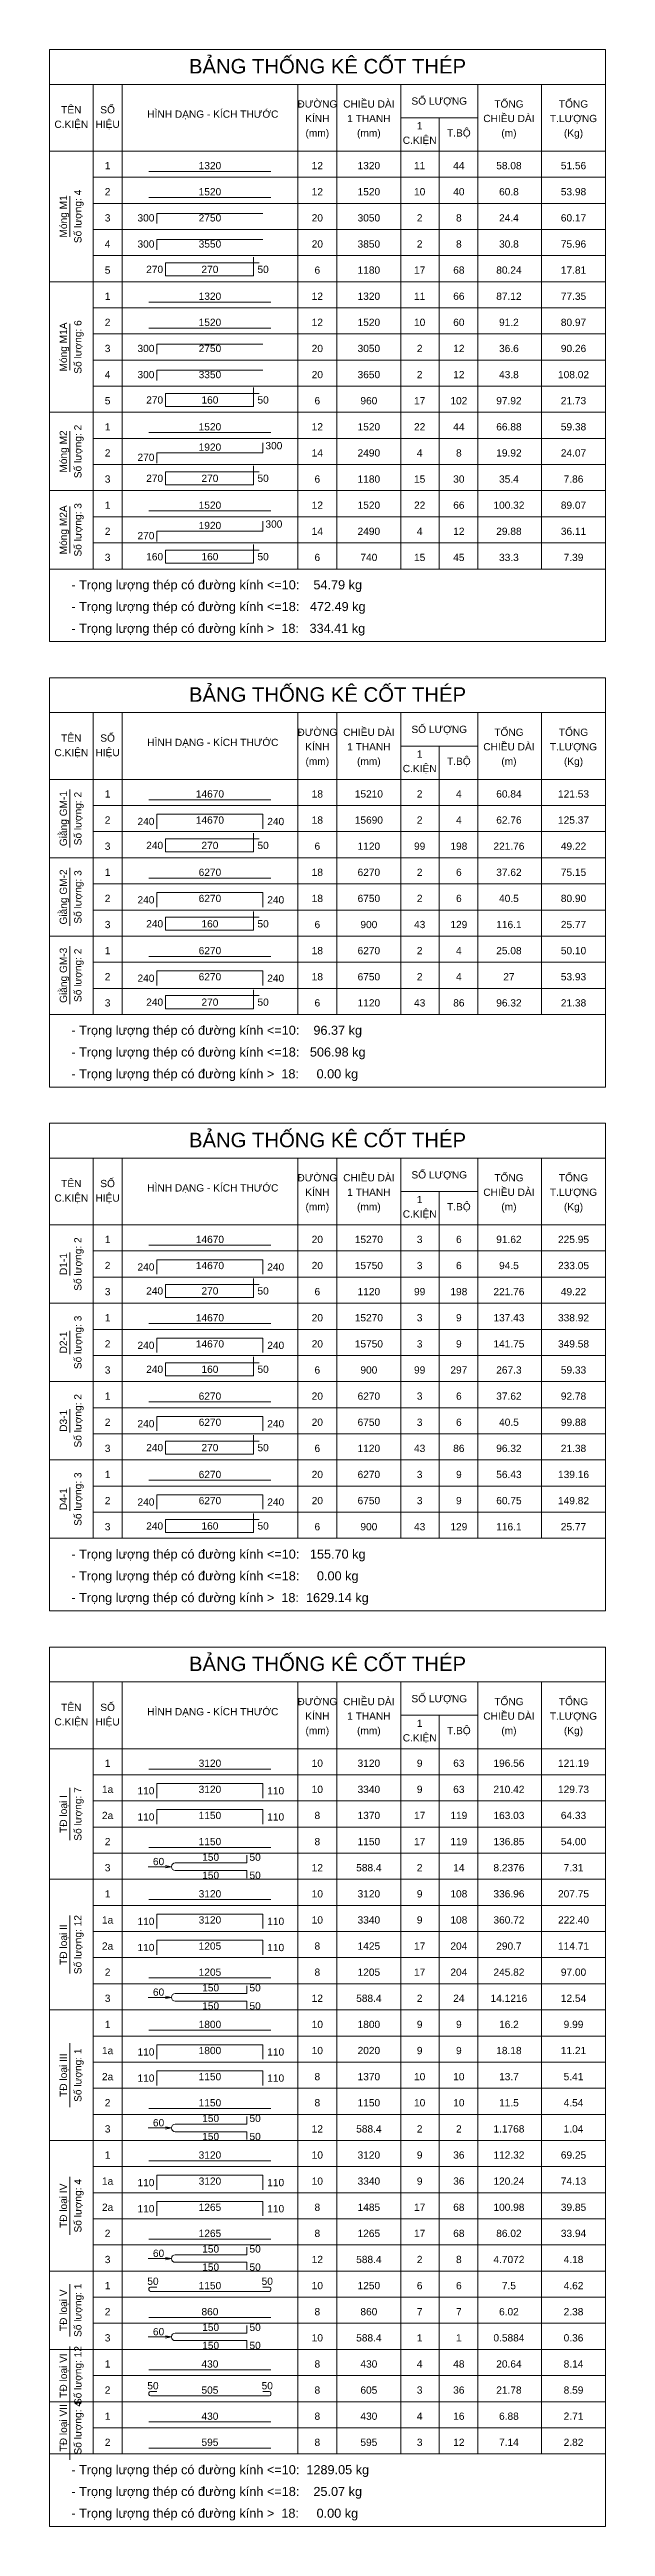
# Model space of a CAD drawing. Header units: inches. Extents: x 0 to 9575, y -644575 to -530500.
# Drawn here: x 0 to 9575, y -573175 to -530500 of the extents above; entities that cross this region are included whole.
import ezdxf
from ezdxf.enums import TextEntityAlignment as Align

# ---------------------------------------------------------------- set-up
doc = ezdxf.new("R2010")
doc.units = ezdxf.units.IN
doc.header["$MEASUREMENT"] = 0
doc.linetypes.add('HIDDENX2', pattern=[0.75, 0.5, -0.25])
for name, color, linetype, lineweight in [('Bao', 2, 'Continuous', 0), ('NetMo', 9, 'HIDDENX2', 0), ('Steel', 4, 'Continuous', 0), ('Text', 2, 'Continuous', 0), ('TextThep', 7, 'Continuous', 0)]:
    doc.layers.add(name, color=color, linetype=linetype, lineweight=lineweight)
doc.styles.add('Hoa', font='micross.ttf')
doc.styles.add('Thuong', font='micross.ttf')

msp = doc.modelspace()

# ---------------------------------------------------------------- texts
at = {"layer": 'Text', "color": 4, "style": 'Hoa'}
for p in [(4787.5, -530912.5), (4787.5, -541737.5), (4787.5, -549412.5), (4787.5, -558437.5)]:
    msp.add_text('BẢNG THỐNG KÊ CỐT THÉP', height=250, dxfattribs=at).set_placement(p, align=Align.CENTER)
at = {"layer": 'Text'}
for s, style, p in [('SỐ LƯỢNG', 'Hoa', (6712.5, -531450)), ('C.KIỆN', 'Hoa', (375, -531850)), ('TÊN', 'Hoa', (375, -531600)), ('HIỆU', 'Hoa', (1000, -531850)), ('SỐ', 'Hoa', (1000, -531600)), ('HÌNH DẠNG - KÍCH THƯỚC', 'Hoa', (2812.5, -531675)), ('ĐƯỜNG', 'Hoa', (4612.5, -531500)), ('KÍNH', 'Hoa', (4612.5, -531750)), ('CHIỀU DÀI', 'Hoa', (5500, -531500)), ('1 THANH', 'Hoa', (5500, -531750)), ('CHIỀU DÀI', 'Hoa', (7912.5, -531750)), ('TỔNG', 'Hoa', (7912.5, -531500)), ('T.LƯỢNG', 'Hoa', (9025, -531750)), ('TỔNG', 'Hoa', (9025, -531500)), ('(mm)', 'Thuong', (4612.5, -532000)), ('(mm)', 'Thuong', (5500, -532000)), ('C.KIỆN', 'Hoa', (6375, -532125)), ('1', 'Hoa', (6375, -531875)), ('T.BỘ', 'Hoa', (7050, -532000)), ('(m)', 'Thuong', (7912.5, -532000)), ('(Kg)', 'Thuong', (9025, -532000)), ('TÊN', 'Hoa', (375, -542425)), ('SỐ', 'Hoa', (1000, -542425)), ('HÌNH DẠNG - KÍCH THƯỚC', 'Hoa', (2812.5, -542500)), ('ĐƯỜNG', 'Hoa', (4612.5, -542325)), ('CHIỀU DÀI', 'Hoa', (5500, -542325)), ('SỐ LƯỢNG', 'Hoa', (6712.5, -542275)), ('TỔNG', 'Hoa', (7912.5, -542325)), ('TỔNG', 'Hoa', (9025, -542325)), ('C.KIỆN', 'Hoa', (375, -542675)), ('HIỆU', 'Hoa', (1000, -542675)), ('KÍNH', 'Hoa', (4612.5, -542575)), ('(mm)', 'Thuong', (4612.5, -542825)), ('1 THANH', 'Hoa', (5500, -542575)), ('(mm)', 'Thuong', (5500, -542825)), ('C.KIỆN', 'Hoa', (6375, -542950)), ('1', 'Hoa', (6375, -542700)), ('T.BỘ', 'Hoa', (7050, -542825)), ('CHIỀU DÀI', 'Hoa', (7912.5, -542575)), ('(m)', 'Thuong', (7912.5, -542825)), ('T.LƯỢNG', 'Hoa', (9025, -542575)), ('(Kg)', 'Thuong', (9025, -542825)), ('TÊN', 'Hoa', (375, -550100)), ('SỐ', 'Hoa', (1000, -550100)), ('HÌNH DẠNG - KÍCH THƯỚC', 'Hoa', (2812.5, -550175)), ('ĐƯỜNG', 'Hoa', (4612.5, -550000)), ('CHIỀU DÀI', 'Hoa', (5500, -550000)), ('SỐ LƯỢNG', 'Hoa', (6712.5, -549950)), ('TỔNG', 'Hoa', (7912.5, -550000)), ('TỔNG', 'Hoa', (9025, -550000)), ('C.KIỆN', 'Hoa', (375, -550350)), ('HIỆU', 'Hoa', (1000, -550350)), ('KÍNH', 'Hoa', (4612.5, -550250)), ('(mm)', 'Thuong', (4612.5, -550500)), ('1 THANH', 'Hoa', (5500, -550250)), ('(mm)', 'Thuong', (5500, -550500)), ('C.KIỆN', 'Hoa', (6375, -550625)), ('1', 'Hoa', (6375, -550375)), ('T.BỘ', 'Hoa', (7050, -550500)), ('CHIỀU DÀI', 'Hoa', (7912.5, -550250)), ('(m)', 'Thuong', (7912.5, -550500)), ('T.LƯỢNG', 'Hoa', (9025, -550250)), ('(Kg)', 'Thuong', (9025, -550500)), ('TÊN', 'Hoa', (375, -559125)), ('SỐ', 'Hoa', (1000, -559125)), ('HÌNH DẠNG - KÍCH THƯỚC', 'Hoa', (2812.5, -559200)), ('ĐƯỜNG', 'Hoa', (4612.5, -559025)), ('CHIỀU DÀI', 'Hoa', (5500, -559025)), ('SỐ LƯỢNG', 'Hoa', (6712.5, -558975)), ('TỔNG', 'Hoa', (7912.5, -559025)), ('TỔNG', 'Hoa', (9025, -559025)), ('C.KIỆN', 'Hoa', (375, -559375)), ('HIỆU', 'Hoa', (1000, -559375)), ('KÍNH', 'Hoa', (4612.5, -559275)), ('(mm)', 'Thuong', (4612.5, -559525)), ('1 THANH', 'Hoa', (5500, -559275)), ('(mm)', 'Thuong', (5500, -559525)), ('1', 'Hoa', (6375, -559400)), ('T.BỘ', 'Hoa', (7050, -559525)), ('CHIỀU DÀI', 'Hoa', (7912.5, -559275)), ('(m)', 'Thuong', (7912.5, -559525)), ('T.LƯỢNG', 'Hoa', (9025, -559275)), ('(Kg)', 'Thuong', (9025, -559525)), ('C.KIỆN', 'Hoa', (6375, -559650))]:
    msp.add_text(s, height=125, dxfattribs=dict(at, style=style)).set_placement(p, align=Align.CENTER)
at = {"layer": 'Text', "style": 'Hoa'}
for s, p in [('Số lượng: 4', (550, -533375)), ('Móng M1', (300, -533375)), ('Móng M1A', (300, -535625)), ('Số lượng: 6', (550, -535625)), ('Móng M2', (300, -537425)), ('Số lượng: 2', (550, -537425)), ('Móng M2A', (300, -538775)), ('Số lượng: 3', (550, -538775)), ('Giằng GM-1', (300, -543750)), ('Số lượng: 2', (550, -543750)), ('Giằng GM-2', (300, -545100)), ('Số lượng: 3', (550, -545100)), ('Giằng GM-3', (300, -546450)), ('Số lượng: 2', (550, -546450)), ('D1-1', (300, -551425)), ('Số lượng: 2', (550, -551425)), ('D2-1', (300, -552775)), ('Số lượng: 3', (550, -552775)), ('Số lượng: 2', (550, -554125)), ('D3-1', (300, -554125)), ('Số lượng: 3', (550, -555475)), ('D4-1', (300, -555475)), ('TĐ loại I', (300, -560900)), ('Số lượng: 7', (550, -560900)), ('TĐ loại II', (300, -563150)), ('Số lượng: 12', (550, -563150)), ('Số lượng: 1', (550, -565400)), ('TĐ loại III', (300, -565400)), ('TĐ loại IV', (300, -567650)), ('Số lượng: 4', (550, -567650)), ('TĐ loại V', (300, -569450)), ('Số lượng: 1', (550, -569450)), ('Số lượng: 12', (550, -570575)), ('TĐ loại VI', (300, -570575)), ('TĐ loại VII', (300, -571475)), ('Số lượng: 4', (550, -571475))]:
    msp.add_text(s, height=125, rotation=90.00021, dxfattribs=at).set_placement(p, align=Align.CENTER)
for s, p in [('- Trọng lượng thép có đường kính <=10:    54.79 kg', (375, -539800)), ('- Trọng lượng thép có đường kính <=18:   472.49 kg', (375, -540175)), ('- Trọng lượng thép có đường kính >  18:   334.41 kg', (375, -540550)), ('- Trọng lượng thép có đường kính <=10:    96.37 kg', (375, -547475)), ('- Trọng lượng thép có đường kính <=18:   506.98 kg', (375, -547850)), ('- Trọng lượng thép có đường kính >  18:     0.00 kg', (375, -548225)), ('- Trọng lượng thép có đường kính <=10:   155.70 kg', (375, -556500)), ('- Trọng lượng thép có đường kính <=18:     0.00 kg', (375, -556875)), ('- Trọng lượng thép có đường kính >  18:  1629.14 kg', (375, -557250)), ('- Trọng lượng thép có đường kính <=10:  1289.05 kg', (375, -572275)), ('- Trọng lượng thép có đường kính <=18:    25.07 kg', (375, -572650)), ('- Trọng lượng thép có đường kính >  18:     0.00 kg', (375, -573025))]:
    msp.add_text(s, height=156.25, dxfattribs=at).set_placement(p)
at = {"layer": 'TextThep', "style": 'Hoa'}
for s, p in [('1', (1000, -532600)), ('1320', (2762.5, -532600)), ('12', (4612.5, -532600)), ('1320', (5500, -532600)), ('11', (6375, -532600)), ('44', (7050, -532600)), ('58.08', (7912.5, -532600)), ('51.56', (9025, -532600)), ('2', (1000, -533050)), ('1520', (2762.5, -533050)), ('12', (4612.5, -533050)), ('1520', (5500, -533050)), ('10', (6375, -533050)), ('40', (7050, -533050)), ('60.8', (7912.5, -533050)), ('53.98', (9025, -533050)), ('3', (1000, -533500)), ('2750', (2762.5, -533500)), ('20', (4612.5, -533500)), ('4', (1000, -533950)), ('3550', (2762.5, -533950)), ('20', (4612.5, -533950)), ('5', (1000, -534400)), ('270', (2762.5, -534387.5)), ('6', (4612.5, -534400)), ('1', (1000, -534850)), ('1320', (2762.5, -534850)), ('12', (4612.5, -534850)), ('1320', (5500, -534850)), ('11', (6375, -534850)), ('66', (7050, -534850)), ('87.12', (7912.5, -534850)), ('77.35', (9025, -534850)), ('2', (1000, -535300)), ('1520', (2762.5, -535300)), ('12', (4612.5, -535300)), ('1520', (5500, -535300)), ('10', (6375, -535300)), ('60', (7050, -535300)), ('91.2', (7912.5, -535300)), ('80.97', (9025, -535300)), ('3', (1000, -535750)), ('2750', (2762.5, -535750)), ('20', (4612.5, -535750)), ('4', (1000, -536200)), ('3350', (2762.5, -536200)), ('20', (4612.5, -536200)), ('5', (1000, -536650)), ('160', (2762.5, -536637.5)), ('6', (4612.5, -536650)), ('1', (1000, -537100)), ('1520', (2762.5, -537100)), ('12', (4612.5, -537100)), ('1520', (5500, -537100)), ('22', (6375, -537100)), ('44', (7050, -537100)), ('66.88', (7912.5, -537100)), ('59.38', (9025, -537100)), ('2', (1000, -537550)), ('1920', (2762.5, -537450)), ('14', (4612.5, -537550)), ('3', (1000, -538000)), ('270', (2762.5, -537987.5)), ('6', (4612.5, -538000)), ('1', (1000, -538450)), ('1520', (2762.5, -538450)), ('12', (4612.5, -538450)), ('1520', (5500, -538450)), ('22', (6375, -538450)), ('66', (7050, -538450)), ('100.32', (7912.5, -538450)), ('89.07', (9025, -538450)), ('2', (1000, -538900)), ('1920', (2762.5, -538800)), ('14', (4612.5, -538900)), ('3', (1000, -539350)), ('160', (2762.5, -539337.5)), ('6', (4612.5, -539350)), ('1', (1000, -543425)), ('14670', (2762.5, -543425)), ('18', (4612.5, -543425)), ('15210', (5500, -543425)), ('2', (6375, -543425)), ('4', (7050, -543425)), ('60.84', (7912.5, -543425)), ('121.53', (9025, -543425)), ('2', (1000, -543875)), ('14670', (2762.5, -543875)), ('18', (4612.5, -543875)), ('3', (1000, -544325)), ('270', (2762.5, -544312.5)), ('6', (4612.5, -544325)), ('1', (1000, -544775)), ('6270', (2762.5, -544775)), ('18', (4612.5, -544775)), ('6270', (5500, -544775)), ('2', (6375, -544775)), ('6', (7050, -544775)), ('37.62', (7912.5, -544775)), ('75.15', (9025, -544775)), ('2', (1000, -545225)), ('6270', (2762.5, -545225)), ('18', (4612.5, -545225)), ('3', (1000, -545675)), ('160', (2762.5, -545662.5)), ('6', (4612.5, -545675)), ('1', (1000, -546125)), ('6270', (2762.5, -546125)), ('18', (4612.5, -546125)), ('6270', (5500, -546125)), ('2', (6375, -546125)), ('4', (7050, -546125)), ('25.08', (7912.5, -546125)), ('50.10', (9025, -546125)), ('2', (1000, -546575)), ('6270', (2762.5, -546575)), ('18', (4612.5, -546575)), ('3', (1000, -547025)), ('270', (2762.5, -547012.5)), ('6', (4612.5, -547025)), ('1', (1000, -551100)), ('14670', (2762.5, -551100)), ('20', (4612.5, -551100)), ('15270', (5500, -551100)), ('3', (6375, -551100)), ('6', (7050, -551100)), ('91.62', (7912.5, -551100)), ('225.95', (9025, -551100)), ('2', (1000, -551550)), ('14670', (2762.5, -551550)), ('20', (4612.5, -551550)), ('3', (1000, -552000)), ('270', (2762.5, -551987.5)), ('6', (4612.5, -552000)), ('1', (1000, -552450)), ('14670', (2762.5, -552450)), ('20', (4612.5, -552450)), ('15270', (5500, -552450)), ('3', (6375, -552450)), ('9', (7050, -552450)), ('137.43', (7912.5, -552450)), ('338.92', (9025, -552450)), ('2', (1000, -552900)), ('14670', (2762.5, -552900)), ('20', (4612.5, -552900)), ('3', (1000, -553350)), ('160', (2762.5, -553337.5)), ('6', (4612.5, -553350)), ('1', (1000, -553800)), ('6270', (2762.5, -553800)), ('20', (4612.5, -553800)), ('6270', (5500, -553800)), ('3', (6375, -553800)), ('6', (7050, -553800)), ('37.62', (7912.5, -553800)), ('92.78', (9025, -553800)), ('2', (1000, -554250)), ('6270', (2762.5, -554250)), ('20', (4612.5, -554250)), ('3', (1000, -554700)), ('270', (2762.5, -554687.5)), ('6', (4612.5, -554700)), ('1', (1000, -555150)), ('6270', (2762.5, -555150)), ('20', (4612.5, -555150)), ('6270', (5500, -555150)), ('3', (6375, -555150)), ('9', (7050, -555150)), ('56.43', (7912.5, -555150)), ('139.16', (9025, -555150)), ('2', (1000, -555600)), ('6270', (2762.5, -555600)), ('20', (4612.5, -555600)), ('3', (1000, -556050)), ('160', (2762.5, -556037.5)), ('6', (4612.5, -556050)), ('1', (1000, -560125)), ('3120', (2762.5, -560125)), ('10', (4612.5, -560125)), ('3120', (5500, -560125)), ('9', (6375, -560125)), ('63', (7050, -560125)), ('196.56', (7912.5, -560125)), ('121.19', (9025, -560125)), ('1a', (1000, -560575)), ('3120', (2762.5, -560575)), ('10', (4612.5, -560575)), ('2a', (1000, -561025)), ('1150', (2762.5, -561025)), ('8', (4612.5, -561025)), ('2', (1000, -561475)), ('1150', (2762.5, -561475)), ('150', (2775, -561743.75)), ('8', (4612.5, -561475)), ('1150', (5500, -561475)), ('17', (6375, -561475)), ('119', (7050, -561475)), ('136.85', (7912.5, -561475)), ('54.00', (9025, -561475)), ('3', (1000, -561925)), ('12', (4612.5, -561925)), ('1', (1000, -562375)), ('3120', (2762.5, -562375)), ('10', (4612.5, -562375)), ('3120', (5500, -562375)), ('9', (6375, -562375)), ('108', (7050, -562375)), ('336.96', (7912.5, -562375)), ('207.75', (9025, -562375)), ('1a', (1000, -562825)), ('3120', (2762.5, -562825)), ('10', (4612.5, -562825)), ('2a', (1000, -563275)), ('1205', (2762.5, -563275)), ('8', (4612.5, -563275)), ('2', (1000, -563725)), ('1205', (2762.5, -563725)), ('8', (4612.5, -563725)), ('1205', (5500, -563725)), ('17', (6375, -563725)), ('204', (7050, -563725)), ('245.82', (7912.5, -563725)), ('97.00', (9025, -563725)), ('3', (1000, -564175)), ('150', (2775, -563993.75)), ('12', (4612.5, -564175)), ('1', (1000, -564625)), ('1800', (2762.5, -564625)), ('10', (4612.5, -564625)), ('1800', (5500, -564625)), ('9', (6375, -564625)), ('9', (7050, -564625)), ('16.2', (7912.5, -564625)), ('9.99', (9025, -564625)), ('1a', (1000, -565075)), ('1800', (2762.5, -565075)), ('10', (4612.5, -565075)), ('2a', (1000, -565525)), ('1150', (2762.5, -565525)), ('8', (4612.5, -565525)), ('2', (1000, -565975)), ('1150', (2762.5, -565975)), ('8', (4612.5, -565975)), ('1150', (5500, -565975)), ('10', (6375, -565975)), ('10', (7050, -565975)), ('11.5', (7912.5, -565975)), ('4.54', (9025, -565975)), ('3', (1000, -566425)), ('150', (2775, -566243.75)), ('12', (4612.5, -566425)), ('1', (1000, -566875)), ('3120', (2762.5, -566875)), ('10', (4612.5, -566875)), ('3120', (5500, -566875)), ('9', (6375, -566875)), ('36', (7050, -566875)), ('112.32', (7912.5, -566875)), ('69.25', (9025, -566875)), ('1a', (1000, -567325)), ('3120', (2762.5, -567325)), ('10', (4612.5, -567325)), ('2a', (1000, -567775)), ('1265', (2762.5, -567775)), ('8', (4612.5, -567775)), ('2', (1000, -568225)), ('1265', (2762.5, -568225)), ('150', (2775, -568493.75)), ('8', (4612.5, -568225)), ('1265', (5500, -568225)), ('17', (6375, -568225)), ('68', (7050, -568225)), ('86.02', (7912.5, -568225)), ('33.94', (9025, -568225)), ('3', (1000, -568675)), ('12', (4612.5, -568675)), ('1', (1000, -569125)), ('50', (1781.25, -569050)), ('1150', (2762.5, -569125)), ('50', (3750, -569050)), ('10', (4612.5, -569125)), ('2', (1000, -569575)), ('860', (2762.5, -569575)), ('150', (2775, -569843.75)), ('8', (4612.5, -569575)), ('860', (5500, -569575)), ('7', (6375, -569575)), ('7', (7050, -569575)), ('6.02', (7912.5, -569575)), ('2.38', (9025, -569575)), ('3', (1000, -570025)), ('10', (4612.5, -570025)), ('1', (1000, -570475)), ('430', (2762.5, -570475)), ('8', (4612.5, -570475)), ('430', (5500, -570475)), ('4', (6375, -570475)), ('48', (7050, -570475)), ('20.64', (7912.5, -570475)), ('8.14', (9025, -570475)), ('2', (1000, -570925)), ('50', (1781.25, -570850)), ('505', (2762.5, -570925)), ('50', (3750, -570850)), ('8', (4612.5, -570925)), ('1', (1000, -571375)), ('430', (2762.5, -571375)), ('8', (4612.5, -571375)), ('430', (5500, -571375)), ('4', (6375, -571375)), ('16', (7050, -571375)), ('6.88', (7912.5, -571375)), ('2.71', (9025, -571375)), ('2', (1000, -571825)), ('595', (2762.5, -571825)), ('8', (4612.5, -571825)), ('595', (5500, -571825)), ('3', (6375, -571825)), ('12', (7050, -571825)), ('7.14', (7912.5, -571825)), ('2.82', (9025, -571825))]:
    msp.add_text(s, height=125, dxfattribs=at).set_placement(p, align=Align.BOTTOM_CENTER)
for s, p in [('300', (1806.25, -533500)), ('300', (1806.25, -533950)), ('270', (1956.25, -534387.5)), ('300', (1806.25, -535750)), ('300', (1806.25, -536200)), ('270', (1956.25, -536637.5)), ('270', (1806.25, -537625)), ('270', (1956.25, -537987.5)), ('270', (1806.25, -538975)), ('160', (1956.25, -539337.5)), ('240', (1806.25, -543900)), ('240', (1956.25, -544312.5)), ('240', (1806.25, -545250)), ('240', (1956.25, -545662.5)), ('240', (1806.25, -546600)), ('240', (1956.25, -547012.5)), ('240', (1806.25, -551575)), ('240', (1956.25, -551987.5)), ('240', (1806.25, -552925)), ('240', (1956.25, -553337.5)), ('240', (1806.25, -554275)), ('240', (1956.25, -554687.5)), ('240', (1806.25, -555625)), ('240', (1956.25, -556037.5)), ('110', (1806.25, -560600)), ('110', (1806.25, -561050)), ('60', (1975, -561818.75)), ('110', (1806.25, -562850)), ('110', (1806.25, -563300)), ('60', (1975, -564068.75)), ('110', (1806.25, -565100)), ('110', (1806.25, -565550)), ('60', (1975, -566318.75)), ('110', (1806.25, -567350)), ('110', (1806.25, -567800)), ('60', (1975, -568568.75)), ('60', (1975, -569918.75))]:
    msp.add_text(s, height=125, dxfattribs=at).set_placement(p, align=Align.BOTTOM_RIGHT)
at = {"layer": 'TextThep', "color": 7, "style": 'Hoa'}
for s, p in [('3050', (5500, -533500)), ('2', (6375, -533500)), ('8', (7050, -533500)), ('24.4', (7912.5, -533500)), ('60.17', (9025, -533500)), ('3850', (5500, -533950)), ('2', (6375, -533950)), ('8', (7050, -533950)), ('30.8', (7912.5, -533950)), ('75.96', (9025, -533950)), ('1180', (5500, -534400)), ('17', (6375, -534400)), ('68', (7050, -534400)), ('80.24', (7912.5, -534400)), ('17.81', (9025, -534400)), ('3050', (5500, -535750)), ('2', (6375, -535750)), ('12', (7050, -535750)), ('36.6', (7912.5, -535750)), ('90.26', (9025, -535750)), ('3650', (5500, -536200)), ('2', (6375, -536200)), ('12', (7050, -536200)), ('43.8', (7912.5, -536200)), ('108.02', (9025, -536200)), ('960', (5500, -536650)), ('17', (6375, -536650)), ('102', (7050, -536650)), ('97.92', (7912.5, -536650)), ('21.73', (9025, -536650)), ('2490', (5500, -537550)), ('4', (6375, -537550)), ('8', (7050, -537550)), ('19.92', (7912.5, -537550)), ('24.07', (9025, -537550)), ('1180', (5500, -538000)), ('15', (6375, -538000)), ('30', (7050, -538000)), ('35.4', (7912.5, -538000)), ('7.86', (9025, -538000)), ('2490', (5500, -538900)), ('4', (6375, -538900)), ('12', (7050, -538900)), ('29.88', (7912.5, -538900)), ('36.11', (9025, -538900)), ('740', (5500, -539350)), ('15', (6375, -539350)), ('45', (7050, -539350)), ('33.3', (7912.5, -539350)), ('7.39', (9025, -539350)), ('15690', (5500, -543875)), ('2', (6375, -543875)), ('4', (7050, -543875)), ('62.76', (7912.5, -543875)), ('125.37', (9025, -543875)), ('1120', (5500, -544325)), ('99', (6375, -544325)), ('198', (7050, -544325)), ('221.76', (7912.5, -544325)), ('49.22', (9025, -544325)), ('6750', (5500, -545225)), ('2', (6375, -545225)), ('6', (7050, -545225)), ('40.5', (7912.5, -545225)), ('80.90', (9025, -545225)), ('900', (5500, -545675)), ('43', (6375, -545675)), ('129', (7050, -545675)), ('116.1', (7912.5, -545675)), ('25.77', (9025, -545675)), ('6750', (5500, -546575)), ('2', (6375, -546575)), ('4', (7050, -546575)), ('27', (7912.5, -546575)), ('53.93', (9025, -546575)), ('1120', (5500, -547025)), ('43', (6375, -547025)), ('86', (7050, -547025)), ('96.32', (7912.5, -547025)), ('21.38', (9025, -547025)), ('15750', (5500, -551550)), ('3', (6375, -551550)), ('6', (7050, -551550)), ('94.5', (7912.5, -551550)), ('233.05', (9025, -551550)), ('1120', (5500, -552000)), ('99', (6375, -552000)), ('198', (7050, -552000)), ('221.76', (7912.5, -552000)), ('49.22', (9025, -552000)), ('15750', (5500, -552900)), ('3', (6375, -552900)), ('9', (7050, -552900)), ('141.75', (7912.5, -552900)), ('349.58', (9025, -552900)), ('900', (5500, -553350)), ('99', (6375, -553350)), ('297', (7050, -553350)), ('267.3', (7912.5, -553350)), ('59.33', (9025, -553350)), ('6750', (5500, -554250)), ('3', (6375, -554250)), ('6', (7050, -554250)), ('40.5', (7912.5, -554250)), ('99.88', (9025, -554250)), ('1120', (5500, -554700)), ('43', (6375, -554700)), ('86', (7050, -554700)), ('96.32', (7912.5, -554700)), ('21.38', (9025, -554700)), ('6750', (5500, -555600)), ('3', (6375, -555600)), ('9', (7050, -555600)), ('60.75', (7912.5, -555600)), ('149.82', (9025, -555600)), ('900', (5500, -556050)), ('43', (6375, -556050)), ('129', (7050, -556050)), ('116.1', (7912.5, -556050)), ('25.77', (9025, -556050)), ('3340', (5500, -560575)), ('9', (6375, -560575)), ('63', (7050, -560575)), ('210.42', (7912.5, -560575)), ('129.73', (9025, -560575)), ('1370', (5500, -561025)), ('17', (6375, -561025)), ('119', (7050, -561025)), ('163.03', (7912.5, -561025)), ('64.33', (9025, -561025)), ('588.4', (5500, -561925)), ('2', (6375, -561925)), ('14', (7050, -561925)), ('8.2376', (7912.5, -561925)), ('7.31', (9025, -561925)), ('3340', (5500, -562825)), ('9', (6375, -562825)), ('108', (7050, -562825)), ('360.72', (7912.5, -562825)), ('222.40', (9025, -562825)), ('1425', (5500, -563275)), ('17', (6375, -563275)), ('204', (7050, -563275)), ('290.7', (7912.5, -563275)), ('114.71', (9025, -563275)), ('588.4', (5500, -564175)), ('2', (6375, -564175)), ('24', (7050, -564175)), ('14.1216', (7912.5, -564175)), ('12.54', (9025, -564175)), ('2020', (5500, -565075)), ('9', (6375, -565075)), ('9', (7050, -565075)), ('18.18', (7912.5, -565075)), ('11.21', (9025, -565075)), ('1370', (5500, -565525)), ('10', (6375, -565525)), ('10', (7050, -565525)), ('13.7', (7912.5, -565525)), ('5.41', (9025, -565525)), ('588.4', (5500, -566425)), ('2', (6375, -566425)), ('2', (7050, -566425)), ('1.1768', (7912.5, -566425)), ('1.04', (9025, -566425)), ('3340', (5500, -567325)), ('9', (6375, -567325)), ('36', (7050, -567325)), ('120.24', (7912.5, -567325)), ('74.13', (9025, -567325)), ('1485', (5500, -567775)), ('17', (6375, -567775)), ('68', (7050, -567775)), ('100.98', (7912.5, -567775)), ('39.85', (9025, -567775)), ('588.4', (5500, -568675)), ('2', (6375, -568675)), ('8', (7050, -568675)), ('4.7072', (7912.5, -568675)), ('4.18', (9025, -568675)), ('1250', (5500, -569125)), ('6', (6375, -569125)), ('6', (7050, -569125)), ('7.5', (7912.5, -569125)), ('4.62', (9025, -569125)), ('588.4', (5500, -570025)), ('1', (6375, -570025)), ('1', (7050, -570025)), ('0.5884', (7912.5, -570025)), ('0.36', (9025, -570025)), ('605', (5500, -570925)), ('3', (6375, -570925)), ('36', (7050, -570925)), ('21.78', (7912.5, -570925)), ('8.59', (9025, -570925))]:
    msp.add_text(s, height=125, dxfattribs=at).set_placement(p, align=Align.BOTTOM_CENTER)
at = {"layer": 'TextThep', "style": 'Hoa'}
for s, p in [('50', (3581.25, -534387.5)), ('50', (3581.25, -536637.5)), ('300', (3718.75, -537425)), ('50', (3581.25, -537987.5)), ('300', (3718.75, -538775)), ('50', (3581.25, -539337.5)), ('240', (3750, -543900)), ('50', (3581.25, -544312.5)), ('240', (3750, -545250)), ('50', (3581.25, -545662.5)), ('240', (3750, -546600)), ('50', (3581.25, -547012.5)), ('240', (3750, -551575)), ('50', (3581.25, -551987.5)), ('240', (3750, -552925)), ('50', (3581.25, -553337.5)), ('240', (3750, -554275)), ('50', (3581.25, -554687.5)), ('240', (3750, -555625)), ('50', (3581.25, -556037.5)), ('110', (3750, -560600)), ('110', (3750, -561050)), ('50', (3443.75, -561743.75)), ('110', (3750, -562850)), ('110', (3750, -563300)), ('50', (3443.75, -563993.75)), ('110', (3750, -565100)), ('110', (3750, -565550)), ('50', (3443.75, -566243.75)), ('110', (3750, -567350)), ('110', (3750, -567800)), ('50', (3443.75, -568493.75)), ('50', (3443.75, -569843.75))]:
    msp.add_text(s, height=125, dxfattribs=at).set_placement(p, align=Align.BOTTOM_LEFT)
for p in [(2775, -562018.75), (2775, -564268.75), (2775, -566518.75), (2775, -568768.75), (2775, -570118.75)]:
    msp.add_text('150', height=125, dxfattribs=at).set_placement(p, align=Align.CENTER)
for p in [(3443.75, -562018.75), (3443.75, -564268.75), (3443.75, -566518.75), (3443.75, -568768.75), (3443.75, -570118.75)]:
    msp.add_text('50', height=125, dxfattribs=at).set_placement(p)

# ---------------------------------------------------------------- linework, layer by layer
at = {"layer": 'Bao'}
for p, q in [((0, -530500), (9575, -530500)), ((0, -530500), (0, -540700)), ((9575, -530500), (9575, -540700)), ((0, -531100), (9575, -531100)), ((750, -531100), (750, -539450)), ((1250, -531100), (1250, -539450)), ((4275, -531100), (4275, -539450)), ((4950, -531100), (4950, -539450)), ((6050, -531100), (6050, -539450)), ((7375, -531100), (7375, -539450)), ((8475, -531100), (8475, -539450)), ((6050, -531675), (7375, -531675)), ((6712.5, -531675), (6712.5, -539450)), ((0, -532250), (9575, -532250)), ((0, -541325), (9575, -541325)), ((0, -541325), (0, -548375)), ((9575, -541325), (9575, -548375)), ((0, -541925), (9575, -541925)), ((750, -541925), (750, -547125)), ((1250, -541925), (1250, -547125)), ((4275, -541925), (4275, -547125)), ((4950, -541925), (4950, -547125)), ((6050, -541925), (6050, -547125)), ((7375, -541925), (7375, -547125)), ((8475, -541925), (8475, -547125)), ((6050, -542500), (7375, -542500)), ((6712.5, -542500), (6712.5, -547125)), ((0, -543075), (9575, -543075)), ((0, -549000), (9575, -549000)), ((0, -549000), (0, -557400)), ((9575, -549000), (9575, -557400)), ((0, -549600), (9575, -549600)), ((750, -549600), (750, -556150)), ((1250, -549600), (1250, -556150)), ((4275, -549600), (4275, -556150)), ((4950, -549600), (4950, -556150)), ((6050, -549600), (6050, -556150)), ((7375, -549600), (7375, -556150)), ((8475, -549600), (8475, -556150)), ((6050, -550175), (7375, -550175)), ((6712.5, -550175), (6712.5, -556150)), ((0, -550750), (9575, -550750)), ((0, -558025), (9575, -558025)), ((0, -558025), (0, -573175)), ((9575, -558025), (9575, -573175)), ((0, -558625), (9575, -558625)), ((750, -558625), (750, -571925)), ((1250, -558625), (1250, -571925)), ((4275, -558625), (4275, -571925)), ((4950, -558625), (4950, -571925)), ((6050, -558625), (6050, -571925)), ((7375, -558625), (7375, -571925)), ((8475, -558625), (8475, -571925)), ((6050, -559200), (7375, -559200)), ((6712.5, -559200), (6712.5, -571925)), ((0, -559775), (9575, -559775))]:
    msp.add_line(p, q, dxfattribs=at)
at = {"layer": 'NetMo'}
for p, q in [((750, -532700), (9575, -532700)), ((750, -533150), (9575, -533150)), ((750, -533600), (9575, -533600)), ((750, -534050), (9575, -534050)), ((750, -534500), (9575, -534500)), ((750, -534950), (9575, -534950)), ((750, -535400), (9575, -535400)), ((750, -535850), (9575, -535850)), ((750, -536300), (9575, -536300)), ((750, -536750), (9575, -536750)), ((750, -537200), (9575, -537200)), ((750, -537650), (9575, -537650)), ((750, -538100), (9575, -538100)), ((750, -538550), (9575, -538550)), ((750, -539000), (9575, -539000)), ((750, -539450), (9575, -539450)), ((750, -543525), (9575, -543525)), ((750, -543975), (9575, -543975)), ((750, -544425), (9575, -544425)), ((750, -544875), (9575, -544875)), ((750, -545325), (9575, -545325)), ((750, -545775), (9575, -545775)), ((750, -546225), (9575, -546225)), ((750, -546675), (9575, -546675)), ((750, -547125), (9575, -547125)), ((750, -551200), (9575, -551200)), ((750, -551650), (9575, -551650)), ((750, -552100), (9575, -552100)), ((750, -552550), (9575, -552550)), ((750, -553000), (9575, -553000)), ((750, -553450), (9575, -553450)), ((750, -553900), (9575, -553900)), ((750, -554350), (9575, -554350)), ((750, -554800), (9575, -554800)), ((750, -555250), (9575, -555250)), ((750, -555700), (9575, -555700)), ((750, -556150), (9575, -556150)), ((750, -560225), (9575, -560225)), ((750, -560675), (9575, -560675)), ((750, -561125), (9575, -561125)), ((750, -561575), (9575, -561575)), ((750, -562025), (9575, -562025)), ((750, -562475), (9575, -562475)), ((750, -562925), (9575, -562925)), ((750, -563375), (9575, -563375)), ((750, -563825), (9575, -563825)), ((750, -564275), (9575, -564275)), ((750, -564725), (9575, -564725)), ((750, -565175), (9575, -565175)), ((750, -565625), (9575, -565625)), ((750, -566075), (9575, -566075)), ((750, -566525), (9575, -566525)), ((750, -566975), (9575, -566975)), ((750, -567425), (9575, -567425)), ((750, -567875), (9575, -567875)), ((750, -568325), (9575, -568325)), ((750, -568775), (9575, -568775)), ((750, -569225), (9575, -569225)), ((750, -569675), (9575, -569675)), ((750, -570125), (9575, -570125)), ((750, -570575), (9575, -570575)), ((750, -571025), (9575, -571025)), ((750, -571475), (9575, -571475)), ((750, -571925), (9575, -571925))]:
    msp.add_line(p, q, dxfattribs=at)
at = {"layer": 'Steel'}
for points in [[(1712.5, -532600), (3812.5, -532600)], [(1712.5, -533050), (3812.5, -533050)], [(1850, -533500), (1850, -533325), (3675, -533325)], [(1850, -533950), (1850, -533775), (3675, -533775)], [(3612.5, -534175), (2000, -534175), (2000, -534400), (3512.5, -534400), (3512.5, -534075)], [(1712.5, -534850), (3812.5, -534850)], [(1712.5, -535300), (3812.5, -535300)], [(1850, -535750), (1850, -535575), (3675, -535575)], [(1850, -536200), (1850, -536025), (3675, -536025)], [(3612.5, -536425), (2000, -536425), (2000, -536650), (3512.5, -536650), (3512.5, -536325)], [(1712.5, -537100), (3812.5, -537100)], [(1850, -537625), (1850, -537450), (3675, -537450), (3675, -537275)], [(3612.5, -537775), (2000, -537775), (2000, -538000), (3512.5, -538000), (3512.5, -537675)], [(1712.5, -538450), (3812.5, -538450)], [(1850, -538975), (1850, -538800), (3675, -538800), (3675, -538625)], [(3612.5, -539125), (2000, -539125), (2000, -539350), (3512.5, -539350), (3512.5, -539025)], [(1712.5, -543425), (3812.5, -543425)], [(1850, -543925), (1850, -543675), (3675, -543675), (3675, -543925)], [(3612.5, -544100), (2000, -544100), (2000, -544325), (3512.5, -544325), (3512.5, -544000)], [(1712.5, -544775), (3812.5, -544775)], [(1850, -545275), (1850, -545025), (3675, -545025), (3675, -545275)], [(3612.5, -545450), (2000, -545450), (2000, -545675), (3512.5, -545675), (3512.5, -545350)], [(1712.5, -546125), (3812.5, -546125)], [(1850, -546625), (1850, -546375), (3675, -546375), (3675, -546625)], [(3612.5, -546800), (2000, -546800), (2000, -547025), (3512.5, -547025), (3512.5, -546700)], [(1712.5, -551100), (3812.5, -551100)], [(1850, -551600), (1850, -551350), (3675, -551350), (3675, -551600)], [(3612.5, -551775), (2000, -551775), (2000, -552000), (3512.5, -552000), (3512.5, -551675)], [(1712.5, -552450), (3812.5, -552450)], [(1850, -552950), (1850, -552700), (3675, -552700), (3675, -552950)], [(3612.5, -553125), (2000, -553125), (2000, -553350), (3512.5, -553350), (3512.5, -553025)], [(1712.5, -553800), (3812.5, -553800)], [(1850, -554300), (1850, -554050), (3675, -554050), (3675, -554300)], [(3612.5, -554475), (2000, -554475), (2000, -554700), (3512.5, -554700), (3512.5, -554375)], [(1712.5, -555150), (3812.5, -555150)], [(1850, -555650), (1850, -555400), (3675, -555400), (3675, -555650)], [(3612.5, -555825), (2000, -555825), (2000, -556050), (3512.5, -556050), (3512.5, -555725)], [(1712.5, -560125), (3812.5, -560125)], [(1850, -560625), (1850, -560375), (3675, -560375), (3675, -560625)], [(1850, -561075), (1850, -560825), (3675, -560825), (3675, -561075)], [(1712.5, -561475), (3812.5, -561475)], [(1700, -561808.75), (2100, -561808.75)], [(2000, -561788.75), (2100, -561808.75), (2000, -561828.75)], [(1712.5, -562375), (3812.5, -562375)], [(1850, -562875), (1850, -562625), (3675, -562625), (3675, -562875)], [(1850, -563325), (1850, -563075), (3675, -563075), (3675, -563325)], [(1712.5, -563725), (3812.5, -563725)], [(1700, -564058.75), (2100, -564058.75)], [(2000, -564038.75), (2100, -564058.75), (2000, -564078.75)], [(1712.5, -564625), (3812.5, -564625)], [(1850, -565125), (1850, -564875), (3675, -564875), (3675, -565125)], [(1850, -565575), (1850, -565325), (3675, -565325), (3675, -565575)], [(1712.5, -565975), (3812.5, -565975)], [(2000, -566288.75), (2100, -566308.75), (2000, -566328.75)], [(1700, -566308.75), (2100, -566308.75)], [(1712.5, -566875), (3812.5, -566875)], [(1850, -567375), (1850, -567125), (3675, -567125), (3675, -567375)], [(1850, -567825), (1850, -567575), (3675, -567575), (3675, -567825)], [(1712.5, -568225), (3812.5, -568225)], [(1700, -568558.75), (2100, -568558.75)], [(2000, -568538.75), (2100, -568558.75), (2000, -568578.75)], [(1712.5, -569575), (3812.5, -569575)], [(1700, -569908.75), (2100, -569908.75)], [(2000, -569888.75), (2100, -569908.75), (2000, -569928.75)], [(1712.5, -570475), (3812.5, -570475)], [(1712.5, -571375), (3812.5, -571375)], [(1712.5, -571825), (3812.5, -571825)]]:
    msp.add_lwpolyline(points, dxfattribs=at)
for points in [[(3400, -561611.25), (3400, -561743.75), (2162.5, -561743.75, 0.41421356), (2100, -561806.25), (2100, -561811.25, 0.41421356), (2162.5, -561873.75), (3400, -561873.75), (3400, -562006.25)], [(3400, -563861.25), (3400, -563993.75), (2162.5, -563993.75, 0.41421356), (2100, -564056.25), (2100, -564061.25, 0.41421356), (2162.5, -564123.75), (3400, -564123.75), (3400, -564256.25)], [(3400, -566111.25), (3400, -566243.75), (2162.5, -566243.75, 0.41421356), (2100, -566306.25), (2100, -566311.25, 0.41421356), (2162.5, -566373.75), (3400, -566373.75), (3400, -566506.25)], [(3400, -568361.25), (3400, -568493.75), (2162.5, -568493.75, 0.41421356), (2100, -568556.25), (2100, -568561.25, 0.41421356), (2162.5, -568623.75), (3400, -568623.75), (3400, -568756.25)], [(1850, -569050), (1737.5, -569050, 0.41421356), (1712.5, -569075), (1712.5, -569100, 0.41421356), (1737.5, -569125), (3787.5, -569125, 0.41421356), (3812.5, -569100), (3812.5, -569075, 0.41421356), (3787.5, -569050), (3675, -569050)], [(3400, -569711.25), (3400, -569843.75), (2162.5, -569843.75, 0.41421356), (2100, -569906.25), (2100, -569911.25, 0.41421356), (2162.5, -569973.75), (3400, -569973.75), (3400, -570106.25)], [(1850, -570850), (1737.5, -570850, 0.41421356), (1712.5, -570875), (1712.5, -570900, 0.41421356), (1737.5, -570925), (3787.5, -570925, 0.41421356), (3812.5, -570900), (3812.5, -570875, 0.41421356), (3787.5, -570850), (3675, -570850)]]:
    msp.add_lwpolyline(points, format="xyb", dxfattribs=at)
at = {"layer": 'Text'}
for p, q in [((350, -533725), (350, -533025)), ((0, -534500), (9575, -534500)), ((350, -536025), (350, -535225)), ((0, -536750), (9575, -536750)), ((350, -537775), (350, -537075)), ((0, -538100), (9575, -538100)), ((350, -539175), (350, -538375)), ((0, -539450), (9575, -539450)), ((0, -539450), (9575, -539450)), ((0, -540700), (9575, -540700)), ((350, -544250), (350, -543250)), ((0, -544425), (9575, -544425)), ((350, -545600), (350, -544600)), ((0, -545775), (9575, -545775)), ((350, -546950), (350, -545950)), ((0, -547125), (9575, -547125)), ((0, -547125), (9575, -547125)), ((0, -548375), (9575, -548375)), ((350, -551625), (350, -551225)), ((0, -552100), (9575, -552100)), ((350, -552975), (350, -552575)), ((0, -553450), (9575, -553450)), ((350, -554325), (350, -553925)), ((0, -554800), (9575, -554800)), ((350, -555675), (350, -555275)), ((0, -556150), (9575, -556150)), ((0, -556150), (9575, -556150)), ((0, -557400), (9575, -557400)), ((350, -561350), (350, -560450)), ((0, -562025), (9575, -562025)), ((350, -563650), (350, -562650)), ((0, -564275), (9575, -564275)), ((350, -565950), (350, -564850)), ((0, -566525), (9575, -566525)), ((350, -568150), (350, -567150)), ((0, -568775), (9575, -568775)), ((350, -569900), (350, -569000)), ((0, -570125), (9575, -570125)), ((350, -571075), (350, -570075)), ((350, -572025), (350, -570925)), ((0, -571025), (9575, -571025)), ((0, -571925), (9575, -571925)), ((0, -571925), (9575, -571925)), ((0, -573175), (9575, -573175))]:
    msp.add_line(p, q, dxfattribs=at)

msp.set_redraw_order([(e.dxf.handle, doc.entitydb.next_handle()) for e in msp.query("TEXT MTEXT ATTDEF DIMENSION ARC_DIMENSION")])  # texts and dimensions are drawn at this point

doc.saveas('drawing.dxf')
